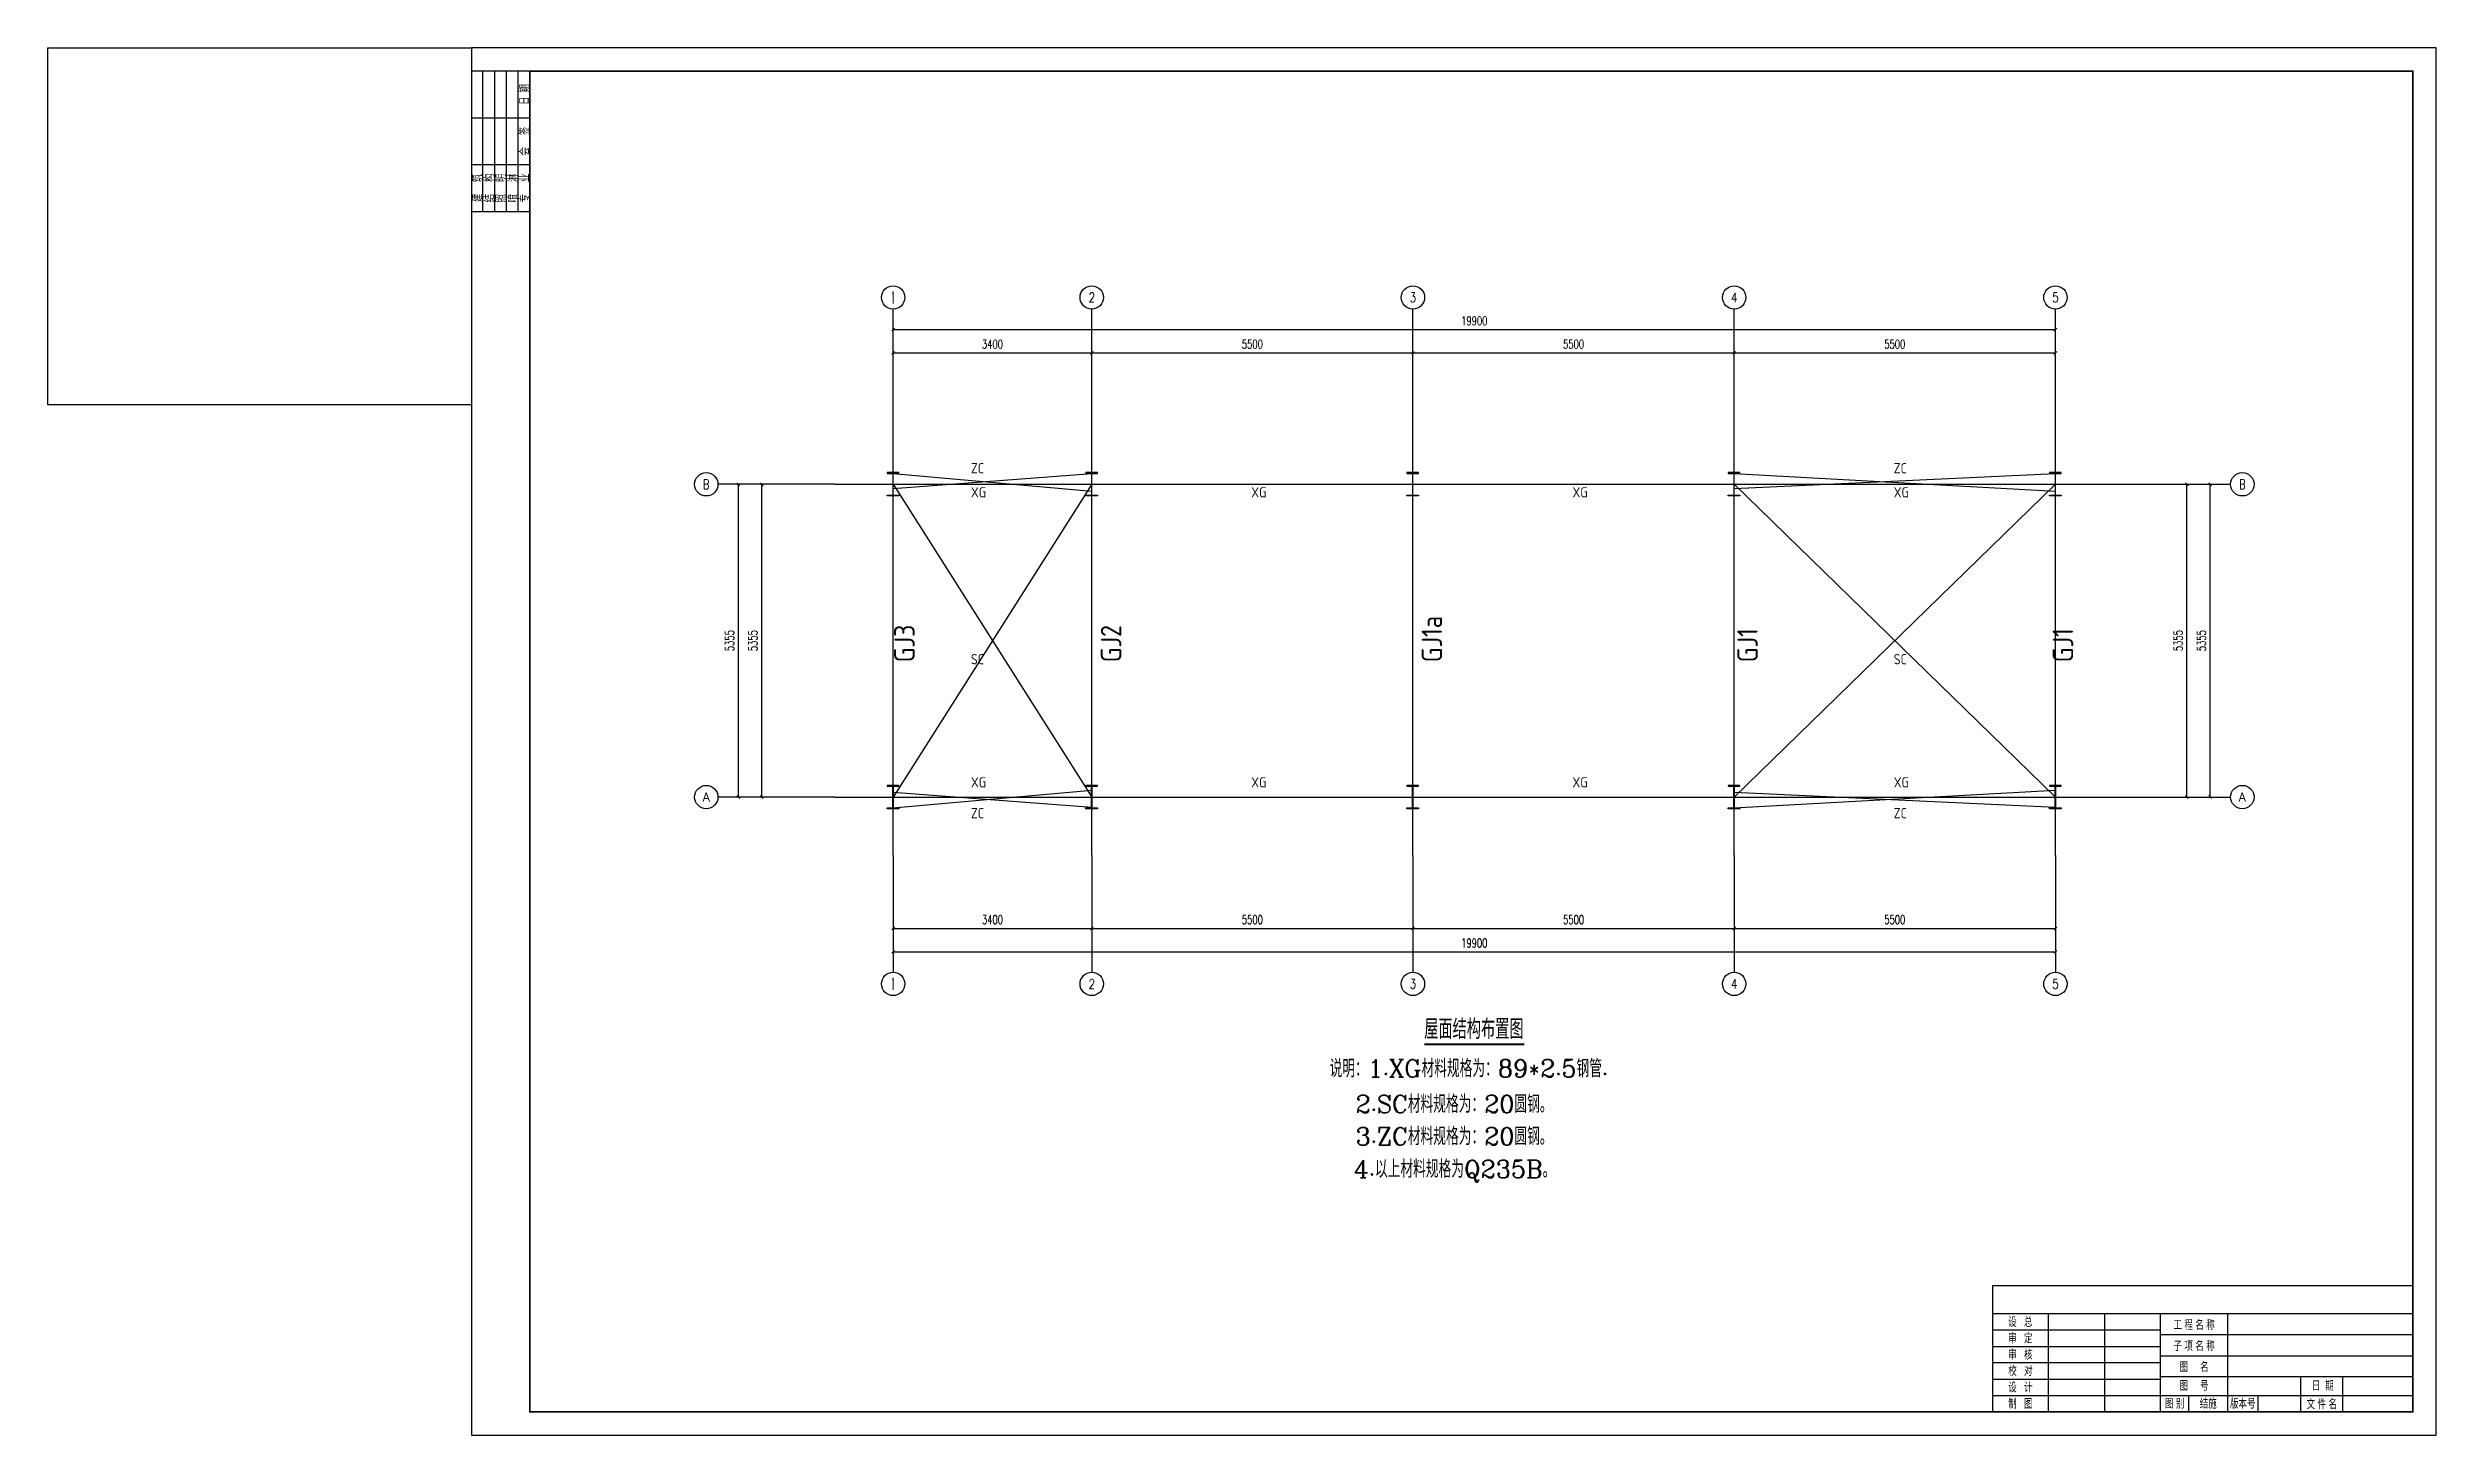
# Model space of a CAD drawing. Extents: x 1129386 to 1651949, y 463500 to 493200.
# Drawn here: x 1324791 to 1365686, y 469440 to 493200 of the extents above; entities that cross this region are included whole.
import ezdxf
from ezdxf.enums import TextEntityAlignment as Align

# ---------------------------------------------------------------- set-up
doc = ezdxf.new("R2010")
doc.units = 0
doc.header["$LTSCALE"] = 1000
doc.header["$MEASUREMENT"] = 0
for name, color, linetype in [('1', 7, 'Continuous'), ('8', 8, 'Continuous'), ('AXIS', 3, 'Continuous'), ('AXIS_TEXT', 7, 'Continuous'), ('DIM_SYMB', 3, 'Continuous'), ('DOTE', 1, 'Continuous'), ('PUB_TEXT', 7, 'Continuous')]:
    doc.layers.add(name, color=color, linetype=linetype)
doc.styles.add('_TCH_AXIS', font='COMPLEX', dxfattribs={"bigfont": 'GBCBIG'})
doc.styles.add('_TCH_LABEL', font='COMPLEX', dxfattribs={"bigfont": 'GBCBIG'})
doc.styles.add('COMPLEX', font='COMPLEX')
doc.styles.add('DIM_FONT', font='SIMPLEX', dxfattribs={"width": 0.7, "bigfont": 'GBCBIG'})
doc.styles.add('HZ', font='tssdeng.shx', dxfattribs={"width": 0.7, "bigfont": 'tssdchn.shx'})
doc.styles.get("Standard").update_dxf_attribs({"font": 'gbenor.shx', "bigfont": 'gbcbig.shx'})
doc.styles.add('XKB', font='tjtxt.shx', dxfattribs={"width": 0.7, "bigfont": 'tssdchn.shx'})
doc.dimstyles.new('DIMN50', dxfattribs={"dimscale": 0.5, "dimtxt": 300, "dimasz": 100, "dimexe": 250, "dimexo": 300, "dimgap": 150, "dimtad": 1, "dimdec": 0, "dimzin": 0, "dimdsep": 46, "dimtxsty": 'DIM_FONT', "dimblk": 'ARCHTICK', "dimcen": 0.09, "dimclrt": 7, "dimazin": 2, "dimtfac": 1, "dimtdec": 0, "dimtix": 1, "dimtmove": 2, "dimatfit": 3, "dimldrblk": 'ARCHTICK', "dimfxl": 0, "dimtolj": 1, "dimtzin": 0, "dimarcsym": 0})

msp = doc.modelspace()

# ---------------------------------------------------------------- texts
at = {"color": 4, "style": '_TCH_LABEL'}
for s, p in [('说明：1.XG材料规格为：89*2.5钢管.', (1346738.9, 475569.8)), ('  2.SC材料规格为：20圆钢。', (1346768.9, 474959.6)), ('  3.ZC材料规格为：20圆钢。', (1346768.9, 474407.2)), ('  4.以上材料规格为Q235B。', (1346737.3, 473847.9))]:
    msp.add_text(s, height=302.4, dxfattribs=at).set_placement(p)
at = {"layer": '1', "ltscale": 8, "style": 'HZ', "width": 0.7}
for s, height, p in [('日 期', 160, (1332945.9, 492400.9)), ('会   签', 160, (1332945.9, 491600.9)), ('建   筑', 154.88, (1332135.7, 490798.1)), ('结   构', 160, (1332345.9, 490798.1)), ('照   明', 160, (1332545.9, 490798.1)), ('喷   淋', 160, (1332745.9, 490798.1)), ('专   业', 160, (1332945.9, 490798.1))]:
    msp.add_text(s, height=height, rotation=90, dxfattribs=at).set_placement(p, align=Align.MIDDLE)
at = {"layer": '1', "style": 'XKB', "width": 0.7}
for s, p in [('设   总', (1358565.8, 471294.8)), ('审   定', (1358565.8, 471014.8)), ('工 程 名 称', (1361540.3, 471243.9)), ('审   核', (1358565.8, 470734.8)), ('子 项 名 称', (1361540.3, 470883.9)), ('图     名', (1361540.3, 470523.9)), ('校   对', (1358565.8, 470454.8)), ('设   计', (1358565.8, 470174.8)), ('图     号', (1361540.3, 470203.9)), ('日  期', (1363744.4, 470203.9)), ('制   图', (1358565.8, 469894.8)), ('图 别', (1361207.1, 469897.2)), ('结施', (1361781.6, 469897.2)), ('版本号', (1362373.3, 469896.2)), ('文 件 名', (1363725.8, 469887.4))]:
    msp.add_text(s, height=160, dxfattribs=at).set_placement(p, align=Align.CENTER)
at = {"layer": 'PUB_TEXT'}
for s, height, p in [('ZC', 175, (1340596.7, 485912.4)), ('ZC', 175, (1356396.7, 485912.4)), ('XG', 175, (1340596.7, 485499.6)), ('XG', 175, (1345396.7, 485499.6)), ('XG', 175, (1350896.7, 485499.6)), ('XG', 175, (1356396.7, 485499.6)), ('SC', 175, (1340596.7, 482641.8)), ('SC', 175, (1356396.7, 482641.8)), ('XG', 175, (1340596.7, 480533.6)), ('XG', 175, (1345396.7, 480533.6)), ('XG', 175, (1350896.7, 480533.6)), ('XG', 175, (1356396.7, 480533.6)), ('ZC', 175, (1340596.7, 480006)), ('ZC', 175, (1356396.7, 480006)), ('屋面结构布置图', 337.59, (1348357.8, 476226.2))]:
    msp.add_text(s, height=height, dxfattribs=at).set_placement(p)
for s, p in [('GJ1a', (1348664.2, 482676.8)), ('GJ3', (1339633.1, 482676.8)), ('GJ2', (1343171.4, 482676.8)), ('GJ1', (1354068.8, 482676.8)), ('GJ1', (1359469.9, 482676.8))]:
    msp.add_text(s, height=350, rotation=90, dxfattribs=at).set_placement(p)

# ---------------------------------------------------------------- blocks, each defined once
blk = doc.blocks.new('_ArchTick')
at = {"color": 0, "linetype": 'ByBlock', "const_width": 0.4}
blk.add_lwpolyline([(-0.5, -0.5), (0.5, 0.5)], dxfattribs=at)
blk = doc.blocks.new('*D158')
at = {"layer": 'AXIS', "color": 0, "lineweight": -2}
for p, q in [((1360316, 485724), (1361541, 485724)), ((1361416, 480369), (1361416, 485724)), ((1360316, 480369), (1361541, 480369))]:
    blk.add_line(p, q, dxfattribs=at)
at = {"layer": 'Defpoints', "color": 0}
for p in [(1360166, 485724), (1361416, 485724), (1360166, 480369)]:
    blk.add_point(p, dxfattribs=at)
at = {"layer": 'AXIS', "color": 0, "lineweight": -2, "xscale": 50, "yscale": 50, "zscale": 50}
for p, rotation in [((1361416, 485724), 90), ((1361416, 480369), 270)]:
    blk.add_blockref('_ArchTick', p, dxfattribs=dict(at, rotation=rotation))
at = {"layer": 'AXIS', "color": 7, "insert": (1361266, 483047), "char_height": 150, "attachment_point": 5, "rotation": 90, "style": 'DIM_FONT'}
blk.add_mtext('\\A1;5355', dxfattribs=at)
blk = doc.blocks.new('*D159')
at = {"layer": 'AXIS', "color": 0, "lineweight": -2}
for p, q in [((1360316, 485724), (1361941, 485724)), ((1361816, 480369), (1361816, 485724)), ((1360316, 480369), (1361941, 480369))]:
    blk.add_line(p, q, dxfattribs=at)
at = {"layer": 'Defpoints', "color": 0}
for p in [(1360166, 485724), (1361816, 485724), (1360166, 480369)]:
    blk.add_point(p, dxfattribs=at)
at = {"layer": 'AXIS', "color": 0, "lineweight": -2, "xscale": 50, "yscale": 50, "zscale": 50}
for p, rotation in [((1361816, 485724), 90), ((1361816, 480369), 270)]:
    blk.add_blockref('_ArchTick', p, dxfattribs=dict(at, rotation=rotation))
at = {"layer": 'AXIS', "color": 7, "insert": (1361666, 483047), "char_height": 150, "attachment_point": 5, "rotation": 90, "style": 'DIM_FONT'}
blk.add_mtext('\\A1;5355', dxfattribs=at)
blk = doc.blocks.new('*D160')
at = {"layer": 'AXIS', "color": 0, "lineweight": -2}
for p, q in [((1338116, 485724), (1336891, 485724)), ((1337016, 480369), (1337016, 485724)), ((1338116, 480369), (1336891, 480369))]:
    blk.add_line(p, q, dxfattribs=at)
at = {"layer": 'Defpoints', "color": 0}
for p in [(1337016, 485724), (1338266, 485724), (1338266, 480369)]:
    blk.add_point(p, dxfattribs=at)
at = {"layer": 'AXIS', "color": 0, "lineweight": -2, "xscale": 50, "yscale": 50, "zscale": 50}
for p, rotation in [((1337016, 485724), 90), ((1337016, 480369), 270)]:
    blk.add_blockref('_ArchTick', p, dxfattribs=dict(at, rotation=rotation))
at = {"layer": 'AXIS', "color": 7, "insert": (1336866, 483047), "char_height": 150, "attachment_point": 5, "rotation": 90, "style": 'DIM_FONT'}
blk.add_mtext('\\A1;5355', dxfattribs=at)
blk = doc.blocks.new('*D161')
at = {"layer": 'AXIS', "color": 0, "lineweight": -2}
for p, q in [((1338116, 485724), (1336491, 485724)), ((1336616, 480369), (1336616, 485724)), ((1338116, 480369), (1336491, 480369))]:
    blk.add_line(p, q, dxfattribs=at)
at = {"layer": 'Defpoints', "color": 0}
for p in [(1336616, 485724), (1338266, 485724), (1338266, 480369)]:
    blk.add_point(p, dxfattribs=at)
at = {"layer": 'AXIS', "color": 0, "lineweight": -2, "xscale": 50, "yscale": 50, "zscale": 50}
for p, rotation in [((1336616, 485724), 90), ((1336616, 480369), 270)]:
    blk.add_blockref('_ArchTick', p, dxfattribs=dict(at, rotation=rotation))
at = {"layer": 'AXIS', "color": 7, "insert": (1336466, 483047), "char_height": 150, "attachment_point": 5, "rotation": 90, "style": 'DIM_FONT'}
blk.add_mtext('\\A1;5355', dxfattribs=at)
blk = doc.blocks.new('*D162')
at = {"layer": 'AXIS', "color": 0, "lineweight": -2}
for p, q in [((1339266, 486874), (1339266, 488099)), ((1339266, 487974), (1342666, 487974)), ((1342666, 486874), (1342666, 488099))]:
    blk.add_line(p, q, dxfattribs=at)
at = {"layer": 'Defpoints', "color": 0}
for p in [(1342666, 487974), (1339266, 486724), (1342666, 486724)]:
    blk.add_point(p, dxfattribs=at)
at = {"layer": 'AXIS', "color": 0, "lineweight": -2, "xscale": 50, "yscale": 50, "zscale": 50, "rotation": 180}
blk.add_blockref('_ArchTick', (1339266, 487974), dxfattribs=at)
at = {"layer": 'AXIS', "color": 0, "lineweight": -2, "xscale": 50, "yscale": 50, "zscale": 50}
blk.add_blockref('_ArchTick', (1342666, 487974), dxfattribs=at)
at = {"layer": 'AXIS', "color": 7, "insert": (1340966, 488124), "char_height": 150, "attachment_point": 5, "style": 'DIM_FONT'}
blk.add_mtext('\\A1;3400', dxfattribs=at)
blk = doc.blocks.new('*D149')
at = {"layer": 'AXIS', "color": 0, "lineweight": -2}
for p, q in [((1342666, 486874), (1342666, 488099)), ((1342666, 487974), (1348166, 487974)), ((1348166, 486874), (1348166, 488099))]:
    blk.add_line(p, q, dxfattribs=at)
at = {"layer": 'Defpoints', "color": 0}
for p in [(1348166, 487974), (1342666, 486724), (1348166, 486724)]:
    blk.add_point(p, dxfattribs=at)
at = {"layer": 'AXIS', "color": 0, "lineweight": -2, "xscale": 50, "yscale": 50, "zscale": 50, "rotation": 180}
blk.add_blockref('_ArchTick', (1342666, 487974), dxfattribs=at)
at = {"layer": 'AXIS', "color": 0, "lineweight": -2, "xscale": 50, "yscale": 50, "zscale": 50}
blk.add_blockref('_ArchTick', (1348166, 487974), dxfattribs=at)
at = {"layer": 'AXIS', "color": 7, "insert": (1345416, 488124), "char_height": 150, "attachment_point": 5, "style": 'DIM_FONT'}
blk.add_mtext('\\A1;5500', dxfattribs=at)
blk = doc.blocks.new('*D150')
at = {"layer": 'AXIS', "color": 0, "lineweight": -2}
for p, q in [((1348166, 486874), (1348166, 488099)), ((1348166, 487974), (1353666, 487974)), ((1353666, 486874), (1353666, 488099))]:
    blk.add_line(p, q, dxfattribs=at)
at = {"layer": 'Defpoints', "color": 0}
for p in [(1353666, 487974), (1348166, 486724), (1353666, 486724)]:
    blk.add_point(p, dxfattribs=at)
at = {"layer": 'AXIS', "color": 0, "lineweight": -2, "xscale": 50, "yscale": 50, "zscale": 50, "rotation": 180}
blk.add_blockref('_ArchTick', (1348166, 487974), dxfattribs=at)
at = {"layer": 'AXIS', "color": 0, "lineweight": -2, "xscale": 50, "yscale": 50, "zscale": 50}
blk.add_blockref('_ArchTick', (1353666, 487974), dxfattribs=at)
at = {"layer": 'AXIS', "color": 7, "insert": (1350916, 488124), "char_height": 150, "attachment_point": 5, "style": 'DIM_FONT'}
blk.add_mtext('\\A1;5500', dxfattribs=at)
blk = doc.blocks.new('*D151')
at = {"layer": 'AXIS', "color": 0, "lineweight": -2}
for p, q in [((1353666, 486874), (1353666, 488099)), ((1353666, 487974), (1359166, 487974)), ((1359166, 486874), (1359166, 488099))]:
    blk.add_line(p, q, dxfattribs=at)
at = {"layer": 'Defpoints', "color": 0}
for p in [(1359166, 487974), (1353666, 486724), (1359166, 486724)]:
    blk.add_point(p, dxfattribs=at)
at = {"layer": 'AXIS', "color": 0, "lineweight": -2, "xscale": 50, "yscale": 50, "zscale": 50, "rotation": 180}
blk.add_blockref('_ArchTick', (1353666, 487974), dxfattribs=at)
at = {"layer": 'AXIS', "color": 0, "lineweight": -2, "xscale": 50, "yscale": 50, "zscale": 50}
blk.add_blockref('_ArchTick', (1359166, 487974), dxfattribs=at)
at = {"layer": 'AXIS', "color": 7, "insert": (1356416, 488124), "char_height": 150, "attachment_point": 5, "style": 'DIM_FONT'}
blk.add_mtext('\\A1;5500', dxfattribs=at)
blk = doc.blocks.new('*D152')
at = {"layer": 'AXIS', "color": 0, "lineweight": -2}
for p, q in [((1339266, 486874), (1339266, 488499)), ((1339266, 488374), (1359166, 488374)), ((1359166, 486874), (1359166, 488499))]:
    blk.add_line(p, q, dxfattribs=at)
at = {"layer": 'Defpoints', "color": 0}
for p in [(1359166, 488374), (1339266, 486724), (1359166, 486724)]:
    blk.add_point(p, dxfattribs=at)
at = {"layer": 'AXIS', "color": 0, "lineweight": -2, "xscale": 50, "yscale": 50, "zscale": 50, "rotation": 180}
blk.add_blockref('_ArchTick', (1339266, 488374), dxfattribs=at)
at = {"layer": 'AXIS', "color": 0, "lineweight": -2, "xscale": 50, "yscale": 50, "zscale": 50}
blk.add_blockref('_ArchTick', (1359166, 488374), dxfattribs=at)
at = {"layer": 'AXIS', "color": 7, "insert": (1349216, 488524), "char_height": 150, "attachment_point": 5, "style": 'DIM_FONT'}
blk.add_mtext('\\A1;19900', dxfattribs=at)
blk = doc.blocks.new('*D153')
at = {"layer": 'AXIS', "color": 0, "lineweight": -2}
for p, q in [((1339266, 479219), (1339266, 477994)), ((1342666, 479219), (1342666, 477994)), ((1339266, 478119), (1342666, 478119))]:
    blk.add_line(p, q, dxfattribs=at)
at = {"layer": 'Defpoints', "color": 0}
for p in [(1339266, 479369), (1342666, 479369), (1342666, 478119)]:
    blk.add_point(p, dxfattribs=at)
at = {"layer": 'AXIS', "color": 0, "lineweight": -2, "xscale": 50, "yscale": 50, "zscale": 50, "rotation": 180}
blk.add_blockref('_ArchTick', (1339266, 478119), dxfattribs=at)
at = {"layer": 'AXIS', "color": 0, "lineweight": -2, "xscale": 50, "yscale": 50, "zscale": 50}
blk.add_blockref('_ArchTick', (1342666, 478119), dxfattribs=at)
at = {"layer": 'AXIS', "color": 7, "insert": (1340966, 478269), "char_height": 150, "attachment_point": 5, "style": 'DIM_FONT'}
blk.add_mtext('\\A1;3400', dxfattribs=at)
blk = doc.blocks.new('*D154')
at = {"layer": 'AXIS', "color": 0, "lineweight": -2}
for p, q in [((1342666, 479219), (1342666, 477994)), ((1348166, 479219), (1348166, 477994)), ((1342666, 478119), (1348166, 478119))]:
    blk.add_line(p, q, dxfattribs=at)
at = {"layer": 'Defpoints', "color": 0}
for p in [(1342666, 479369), (1348166, 479369), (1348166, 478119)]:
    blk.add_point(p, dxfattribs=at)
at = {"layer": 'AXIS', "color": 0, "lineweight": -2, "xscale": 50, "yscale": 50, "zscale": 50, "rotation": 180}
blk.add_blockref('_ArchTick', (1342666, 478119), dxfattribs=at)
at = {"layer": 'AXIS', "color": 0, "lineweight": -2, "xscale": 50, "yscale": 50, "zscale": 50}
blk.add_blockref('_ArchTick', (1348166, 478119), dxfattribs=at)
at = {"layer": 'AXIS', "color": 7, "insert": (1345416, 478269), "char_height": 150, "attachment_point": 5, "style": 'DIM_FONT'}
blk.add_mtext('\\A1;5500', dxfattribs=at)
blk = doc.blocks.new('*D155')
at = {"layer": 'AXIS', "color": 0, "lineweight": -2}
for p, q in [((1348166, 479219), (1348166, 477994)), ((1353666, 479219), (1353666, 477994)), ((1348166, 478119), (1353666, 478119))]:
    blk.add_line(p, q, dxfattribs=at)
at = {"layer": 'Defpoints', "color": 0}
for p in [(1348166, 479369), (1353666, 479369), (1353666, 478119)]:
    blk.add_point(p, dxfattribs=at)
at = {"layer": 'AXIS', "color": 0, "lineweight": -2, "xscale": 50, "yscale": 50, "zscale": 50, "rotation": 180}
blk.add_blockref('_ArchTick', (1348166, 478119), dxfattribs=at)
at = {"layer": 'AXIS', "color": 0, "lineweight": -2, "xscale": 50, "yscale": 50, "zscale": 50}
blk.add_blockref('_ArchTick', (1353666, 478119), dxfattribs=at)
at = {"layer": 'AXIS', "color": 7, "insert": (1350916, 478269), "char_height": 150, "attachment_point": 5, "style": 'DIM_FONT'}
blk.add_mtext('\\A1;5500', dxfattribs=at)
blk = doc.blocks.new('*D156')
at = {"layer": 'AXIS', "color": 0, "lineweight": -2}
for p, q in [((1353666, 479219), (1353666, 477994)), ((1359166, 479219), (1359166, 477994)), ((1353666, 478119), (1359166, 478119))]:
    blk.add_line(p, q, dxfattribs=at)
at = {"layer": 'Defpoints', "color": 0}
for p in [(1353666, 479369), (1359166, 479369), (1359166, 478119)]:
    blk.add_point(p, dxfattribs=at)
at = {"layer": 'AXIS', "color": 0, "lineweight": -2, "xscale": 50, "yscale": 50, "zscale": 50, "rotation": 180}
blk.add_blockref('_ArchTick', (1353666, 478119), dxfattribs=at)
at = {"layer": 'AXIS', "color": 0, "lineweight": -2, "xscale": 50, "yscale": 50, "zscale": 50}
blk.add_blockref('_ArchTick', (1359166, 478119), dxfattribs=at)
at = {"layer": 'AXIS', "color": 7, "insert": (1356416, 478269), "char_height": 150, "attachment_point": 5, "style": 'DIM_FONT'}
blk.add_mtext('\\A1;5500', dxfattribs=at)
blk = doc.blocks.new('*D157')
at = {"layer": 'AXIS', "color": 0, "lineweight": -2}
for p, q in [((1339266, 479219), (1339266, 477594)), ((1359166, 479219), (1359166, 477594)), ((1339266, 477719), (1359166, 477719))]:
    blk.add_line(p, q, dxfattribs=at)
at = {"layer": 'Defpoints', "color": 0}
for p in [(1339266, 479369), (1359166, 479369), (1359166, 477719)]:
    blk.add_point(p, dxfattribs=at)
at = {"layer": 'AXIS', "color": 0, "lineweight": -2, "xscale": 50, "yscale": 50, "zscale": 50, "rotation": 180}
blk.add_blockref('_ArchTick', (1339266, 477719), dxfattribs=at)
at = {"layer": 'AXIS', "color": 0, "lineweight": -2, "xscale": 50, "yscale": 50, "zscale": 50}
blk.add_blockref('_ArchTick', (1359166, 477719), dxfattribs=at)
at = {"layer": 'AXIS', "color": 7, "insert": (1349216, 477869), "char_height": 150, "attachment_point": 5, "style": 'DIM_FONT'}
blk.add_mtext('\\A1;19900', dxfattribs=at)
blk = doc.blocks.new('_AXISO')
blk.add_circle((0, 0), 0.5)
at = {"layer": 'AXIS_TEXT', "style": 'COMPLEX', "width": 1.041667}
blk.add_attdef('A', text='', height=0.56, dxfattribs=at).set_placement((-0.25, -0.28), (0.25, -0.28), align=Align.FIT)

# ---------------------------------------------------------------- dimensions: what is measured, and where the dimension line sits
at = {"layer": 'AXIS'}
for p1, p2, distance, picture, middle in [((1339265.8, 486724.2), (1359165.8, 486724.2), 1650, '*D152', (1349215.8, 488524.2)), ((1339265.8, 486724.2), (1342665.8, 486724.2), 1250, '*D162', (1340965.8, 488124.2)), ((1342665.8, 486724.2), (1348165.8, 486724.2), 1250, '*D149', (1345415.8, 488124.2)), ((1348165.8, 486724.2), (1353665.8, 486724.2), 1250, '*D150', (1350915.8, 488124.2)), ((1353665.8, 486724.2), (1359165.8, 486724.2), 1250, '*D151', (1356415.8, 488124.2)), ((1338265.8, 480369.2), (1338265.8, 485724.2), 1650, '*D161', (1336465.8, 483046.7)), ((1338265.8, 480369.2), (1338265.8, 485724.2), 1250, '*D160', (1336865.8, 483046.7)), ((1360165.8, 480369.2), (1360165.8, 485724.2), -1250, '*D158', (1361265.8, 483046.7)), ((1360165.8, 480369.2), (1360165.8, 485724.2), -1650, '*D159', (1361665.8, 483046.7)), ((1339265.8, 479369.2), (1342665.8, 479369.2), -1250, '*D153', (1340965.8, 478269.2)), ((1339265.8, 479369.2), (1359165.8, 479369.2), -1650, '*D157', (1349215.8, 477869.2)), ((1342665.8, 479369.2), (1348165.8, 479369.2), -1250, '*D154', (1345415.8, 478269.2)), ((1348165.8, 479369.2), (1353665.8, 479369.2), -1250, '*D155', (1350915.8, 478269.2)), ((1353665.8, 479369.2), (1359165.8, 479369.2), -1250, '*D156', (1356415.8, 478269.2))]:
    dim = msp.add_aligned_dim(p1=p1, p2=p2, distance=distance, dimstyle='DIMN50', dxfattribs=at)
    dim.commit()
    dim.dimension.update_dxf_attribs({"geometry": picture, "text_midpoint": middle})

# ---------------------------------------------------------------- linework, layer by layer
for p, q in [((1332045.9, 490396.2), (1333045.9, 490396.2)), ((1339265.8, 485908.3), (1342665.8, 485604.9)), ((1342665.8, 485903), (1339265.8, 485647.5)), ((1353665.8, 485908.3), (1359165.8, 485604.9)), ((1359165.8, 485903), (1353665.8, 485647.5)), ((1339265.8, 480185.1), (1342665.8, 480488.5)), ((1342665.8, 480190.4), (1339265.8, 480445.9)), ((1353665.8, 480185.1), (1359165.8, 480488.5)), ((1359165.8, 480190.4), (1353665.8, 480445.9))]:
    msp.add_line(p, q)
for points in [[(1339162.8, 485911.2), (1339362.8, 485911.2), (1339362.8, 485924.2), (1339162.8, 485924.2)], [(1339259.8, 485524.2), (1339265.8, 485524.2), (1339265.8, 485924.2), (1339259.8, 485924.2)], [(1342562.8, 485911.2), (1342762.8, 485911.2), (1342762.8, 485924.2), (1342562.8, 485924.2)], [(1342659.8, 485524.2), (1342665.8, 485524.2), (1342665.8, 485924.2), (1342659.8, 485924.2)], [(1348062.8, 485911.2), (1348262.8, 485911.2), (1348262.8, 485924.2), (1348062.8, 485924.2)], [(1348159.8, 485524.2), (1348165.8, 485524.2), (1348165.8, 485924.2), (1348159.8, 485924.2)], [(1353562.8, 485911.2), (1353762.8, 485911.2), (1353762.8, 485924.2), (1353562.8, 485924.2)], [(1353659.8, 485524.2), (1353665.8, 485524.2), (1353665.8, 485924.2), (1353659.8, 485924.2)], [(1359062.8, 485911.2), (1359262.8, 485911.2), (1359262.8, 485924.2), (1359062.8, 485924.2)], [(1359159.8, 485524.2), (1359165.8, 485524.2), (1359165.8, 485924.2), (1359159.8, 485924.2)], [(1339162.8, 485537.2), (1339362.8, 485537.2), (1339362.8, 485524.2), (1339162.8, 485524.2)], [(1342562.8, 485537.2), (1342762.8, 485537.2), (1342762.8, 485524.2), (1342562.8, 485524.2)], [(1348062.8, 485537.2), (1348262.8, 485537.2), (1348262.8, 485524.2), (1348062.8, 485524.2)], [(1353562.8, 485537.2), (1353762.8, 485537.2), (1353762.8, 485524.2), (1353562.8, 485524.2)], [(1359062.8, 485537.2), (1359262.8, 485537.2), (1359262.8, 485524.2), (1359062.8, 485524.2)], [(1339162.8, 480556.2), (1339362.8, 480556.2), (1339362.8, 480569.2), (1339162.8, 480569.2)], [(1339259.8, 480569.2), (1339265.8, 480569.2), (1339265.8, 480169.2), (1339259.8, 480169.2)], [(1342562.8, 480556.2), (1342762.8, 480556.2), (1342762.8, 480569.2), (1342562.8, 480569.2)], [(1342659.8, 480569.2), (1342665.8, 480569.2), (1342665.8, 480169.2), (1342659.8, 480169.2)], [(1348062.8, 480556.2), (1348262.8, 480556.2), (1348262.8, 480569.2), (1348062.8, 480569.2)], [(1348159.8, 480569.2), (1348165.8, 480569.2), (1348165.8, 480169.2), (1348159.8, 480169.2)], [(1353562.8, 480556.2), (1353762.8, 480556.2), (1353762.8, 480569.2), (1353562.8, 480569.2)], [(1353659.8, 480569.2), (1353665.8, 480569.2), (1353665.8, 480169.2), (1353659.8, 480169.2)], [(1359062.8, 480556.2), (1359262.8, 480556.2), (1359262.8, 480569.2), (1359062.8, 480569.2)], [(1359159.8, 480569.2), (1359165.8, 480569.2), (1359165.8, 480169.2), (1359159.8, 480169.2)], [(1339162.8, 480182.2), (1339362.8, 480182.2), (1339362.8, 480169.2), (1339162.8, 480169.2)], [(1342562.8, 480182.2), (1342762.8, 480182.2), (1342762.8, 480169.2), (1342562.8, 480169.2)], [(1348062.8, 480182.2), (1348262.8, 480182.2), (1348262.8, 480169.2), (1348062.8, 480169.2)], [(1353562.8, 480182.2), (1353762.8, 480182.2), (1353762.8, 480169.2), (1353562.8, 480169.2)], [(1359062.8, 480182.2), (1359262.8, 480182.2), (1359262.8, 480169.2), (1359062.8, 480169.2)]]:
    msp.add_lwpolyline(points, close=True)
for points in [[(1339265.8, 485724.2), (1342665.8, 480369.2)], [(1342665.8, 485724.2), (1339265.8, 480369.2)], [(1359165.8, 485724.2), (1353665.8, 480369.2)], [(1353665.8, 485724.2), (1359165.8, 480369.2)]]:
    msp.add_lwpolyline(points)
at = {"layer": '1', "ltscale": 8}
for p, q in [((1333045.9, 492800), (1332045.9, 492800)), ((1332239.5, 490396.2), (1332239.5, 492800)), ((1332445.9, 490396.2), (1332445.9, 492800)), ((1332645.9, 490396.2), (1332645.9, 492800)), ((1332845.9, 490396.2), (1332845.9, 492800)), ((1332045.9, 492001.8), (1333045.9, 492001.8)), ((1332045.9, 491200), (1333045.9, 491200))]:
    msp.add_line(p, q, dxfattribs=at)
at = {"layer": '1', "color": 8}
msp.add_lwpolyline([(1324791, 493200), (1332045.9, 493200), (1332045.9, 487087.1), (1324791, 487087.1)], close=True, dxfattribs=at)
at = {"layer": '1', "ltscale": 0.5}
msp.add_lwpolyline([(1332045.9, 469440.1), (1365685.8, 469440.1), (1365685.8, 493200), (1332045.9, 493200)], close=True, dxfattribs=at)
at = {"layer": '1'}
for points in [[(1365285.8, 471520.1), (1358085.8, 471520.1)], [(1359045.8, 469840.1), (1359045.8, 471520.1)], [(1360005.8, 471520.1), (1360005.8, 469840.1)], [(1360965.8, 469840.1), (1360965.8, 471520.1)], [(1362114.8, 471520.1), (1362114.8, 469840.1)], [(1360965.8, 471240.1), (1358085.8, 471240.1)], [(1365285.8, 471160.1), (1360965.8, 471160.1)], [(1358085.8, 470960.1), (1360965.8, 470960.1)], [(1360965.8, 470800.1), (1365285.8, 470800.1)], [(1360965.8, 470680.1), (1358085.8, 470680.1)], [(1358085.8, 470400.1), (1360965.8, 470400.1)], [(1365285.8, 470440.1), (1360965.8, 470440.1)], [(1363365.8, 469840.1), (1363365.8, 470440.1)], [(1364085.8, 470120.1), (1364085.8, 470440.1)], [(1358085.8, 470120.1), (1365285.8, 470120.1)], [(1361448.3, 469840.1), (1361448.3, 470120.1)], [(1362631.8, 470120.1), (1362631.8, 469840.1)], [(1364085.8, 469840.1), (1364085.8, 470163.9)]]:
    msp.add_lwpolyline(points, dxfattribs=at)
at = {"layer": '8', "ltscale": 0.5, "const_width": 32}
msp.add_lwpolyline([(1333045.9, 469840.1), (1365285.8, 469840.1), (1365285.8, 492800), (1333045.9, 492800)], close=True, dxfattribs=at)
at = {"layer": '8'}
msp.add_lwpolyline([(1365285.8, 472000.1), (1358085.8, 472000.1), (1358085.8, 469840.1)], dxfattribs=at)
at = {"layer": 'AXIS'}
for p, q in [((1339265.8, 486724.2), (1339265.8, 488724.2)), ((1342665.8, 486724.2), (1342665.8, 488724.2)), ((1348165.8, 486724.2), (1348165.8, 488724.2)), ((1353665.8, 486724.2), (1353665.8, 488724.2)), ((1359165.8, 486724.2), (1359165.8, 488724.2)), ((1338265.8, 485724.2), (1336265.8, 485724.2)), ((1360165.8, 485724.2), (1362165.8, 485724.2)), ((1338265.8, 480369.2), (1336265.8, 480369.2)), ((1360165.8, 480369.2), (1362165.8, 480369.2)), ((1339265.8, 479369.2), (1339265.8, 477369.2)), ((1342665.8, 479369.2), (1342665.8, 477369.2)), ((1348165.8, 479369.2), (1348165.8, 477369.2)), ((1353665.8, 479369.2), (1353665.8, 477369.2)), ((1359165.8, 479369.2), (1359165.8, 477369.2))]:
    msp.add_line(p, q, dxfattribs=at)
at = {"layer": 'DIM_SYMB', "const_width": 35}
msp.add_lwpolyline([(1348357.8, 476133.9), (1350073.6, 476133.9)], dxfattribs=at)
at = {"layer": 'DOTE'}
for p, q in [((1339265.8, 479369.2), (1339265.8, 486724.2)), ((1342665.8, 479369.2), (1342665.8, 486724.2)), ((1348165.8, 479369.2), (1348165.8, 486724.2)), ((1353665.8, 479369.2), (1353665.8, 486724.2)), ((1359165.8, 479369.2), (1359165.8, 486724.2)), ((1338265.8, 485724.2), (1360165.8, 485724.2)), ((1338265.8, 480369.2), (1360165.8, 480369.2))]:
    msp.add_line(p, q, dxfattribs=at)

# ---------------------------------------------------------------- block references
at = {"layer": 'AXIS'}
ref = msp.add_blockref('_AXISO', (1339265.8, 488924.2), dxfattribs=dict(at, xscale=400, yscale=400, zscale=400))
ref.add_attrib('A', '1', dxfattribs={"layer": 'AXIS_TEXT', "height": 208.1, "style": '_TCH_AXIS', "width": 0.555556}).set_placement((1339241, 488820.1), (1339290.6, 488820.1), align=Align.FIT)
ref = msp.add_blockref('_AXISO', (1342665.8, 488924.2), dxfattribs=dict(at, xscale=400, yscale=400, zscale=400))
ref.add_attrib('A', '2', dxfattribs={"layer": 'AXIS_TEXT', "height": 164.4, "style": '_TCH_AXIS'}).set_placement((1342611, 488842), (1342720.6, 488842), align=Align.FIT)
ref = msp.add_blockref('_AXISO', (1348165.8, 488924.2), dxfattribs=dict(at, xscale=400, yscale=400, zscale=400))
ref.add_attrib('A', '3', dxfattribs={"layer": 'AXIS_TEXT', "height": 164.4, "style": '_TCH_AXIS'}).set_placement((1348111, 488842), (1348220.6, 488842), align=Align.FIT)
ref = msp.add_blockref('_AXISO', (1353665.8, 488924.2), dxfattribs=dict(at, xscale=400, yscale=400, zscale=400))
ref.add_attrib('A', '4', dxfattribs={"layer": 'AXIS_TEXT', "height": 160.2, "style": '_TCH_AXIS', "width": 0.9375}).set_placement((1353608.6, 488844), (1353723.1, 488844), align=Align.FIT)
ref = msp.add_blockref('_AXISO', (1359165.8, 488924.2), dxfattribs=dict(at, xscale=400, yscale=400, zscale=400))
ref.add_attrib('A', '5', dxfattribs={"layer": 'AXIS_TEXT', "height": 164.4, "style": '_TCH_AXIS'}).set_placement((1359111, 488842), (1359220.6, 488842), align=Align.FIT)
ref = msp.add_blockref('_AXISO', (1336065.8, 485724.2), dxfattribs=dict(at, xscale=400, yscale=400, zscale=400))
ref.add_attrib('A', 'B', dxfattribs={"layer": 'AXIS_TEXT', "height": 164.4, "style": '_TCH_AXIS', "width": 0.823529}).set_placement((1336011, 485642), (1336120.6, 485642), align=Align.FIT)
ref = msp.add_blockref('_AXISO', (1362365.8, 485724.2), dxfattribs=dict(at, xscale=400, yscale=400, zscale=400))
ref.add_attrib('A', 'B', dxfattribs={"layer": 'AXIS_TEXT', "height": 164.4, "style": '_TCH_AXIS', "width": 0.823529}).set_placement((1362311, 485642), (1362420.6, 485642), align=Align.FIT)
ref = msp.add_blockref('_AXISO', (1336065.8, 480369.2), dxfattribs=dict(at, xscale=400, yscale=400, zscale=400))
ref.add_attrib('A', 'A', dxfattribs={"layer": 'AXIS_TEXT', "height": 156.3, "style": '_TCH_AXIS', "width": 0.888889}).set_placement((1336006.3, 480291), (1336125.3, 480291), align=Align.FIT)
ref = msp.add_blockref('_AXISO', (1362365.8, 480369.2), dxfattribs=dict(at, xscale=400, yscale=400, zscale=400))
ref.add_attrib('A', 'A', dxfattribs={"layer": 'AXIS_TEXT', "height": 156.3, "style": '_TCH_AXIS', "width": 0.888889}).set_placement((1362306.3, 480291), (1362425.3, 480291), align=Align.FIT)
ref = msp.add_blockref('_AXISO', (1339265.8, 477169.2), dxfattribs=dict(at, xscale=400, yscale=400, zscale=400))
ref.add_attrib('A', '1', dxfattribs={"layer": 'AXIS_TEXT', "height": 208.1, "style": '_TCH_AXIS', "width": 0.555556}).set_placement((1339241, 477065.1), (1339290.6, 477065.1), align=Align.FIT)
ref = msp.add_blockref('_AXISO', (1342665.8, 477169.2), dxfattribs=dict(at, xscale=400, yscale=400, zscale=400))
ref.add_attrib('A', '2', dxfattribs={"layer": 'AXIS_TEXT', "height": 164.4, "style": '_TCH_AXIS'}).set_placement((1342611, 477087), (1342720.6, 477087), align=Align.FIT)
ref = msp.add_blockref('_AXISO', (1348165.8, 477169.2), dxfattribs=dict(at, xscale=400, yscale=400, zscale=400))
ref.add_attrib('A', '3', dxfattribs={"layer": 'AXIS_TEXT', "height": 164.4, "style": '_TCH_AXIS'}).set_placement((1348111, 477087), (1348220.6, 477087), align=Align.FIT)
ref = msp.add_blockref('_AXISO', (1353665.8, 477169.2), dxfattribs=dict(at, xscale=400, yscale=400, zscale=400))
ref.add_attrib('A', '4', dxfattribs={"layer": 'AXIS_TEXT', "height": 160.2, "style": '_TCH_AXIS', "width": 0.9375}).set_placement((1353608.6, 477089), (1353723.1, 477089), align=Align.FIT)
ref = msp.add_blockref('_AXISO', (1359165.8, 477169.2), dxfattribs=dict(at, xscale=400, yscale=400, zscale=400))
ref.add_attrib('A', '5', dxfattribs={"layer": 'AXIS_TEXT', "height": 164.4, "style": '_TCH_AXIS'}).set_placement((1359111, 477087), (1359220.6, 477087), align=Align.FIT)

msp.set_redraw_order([(e.dxf.handle, doc.entitydb.next_handle()) for e in msp.query("TEXT MTEXT ATTDEF DIMENSION ARC_DIMENSION")])  # texts and dimensions are drawn at this point

doc.saveas('drawing.dxf')
